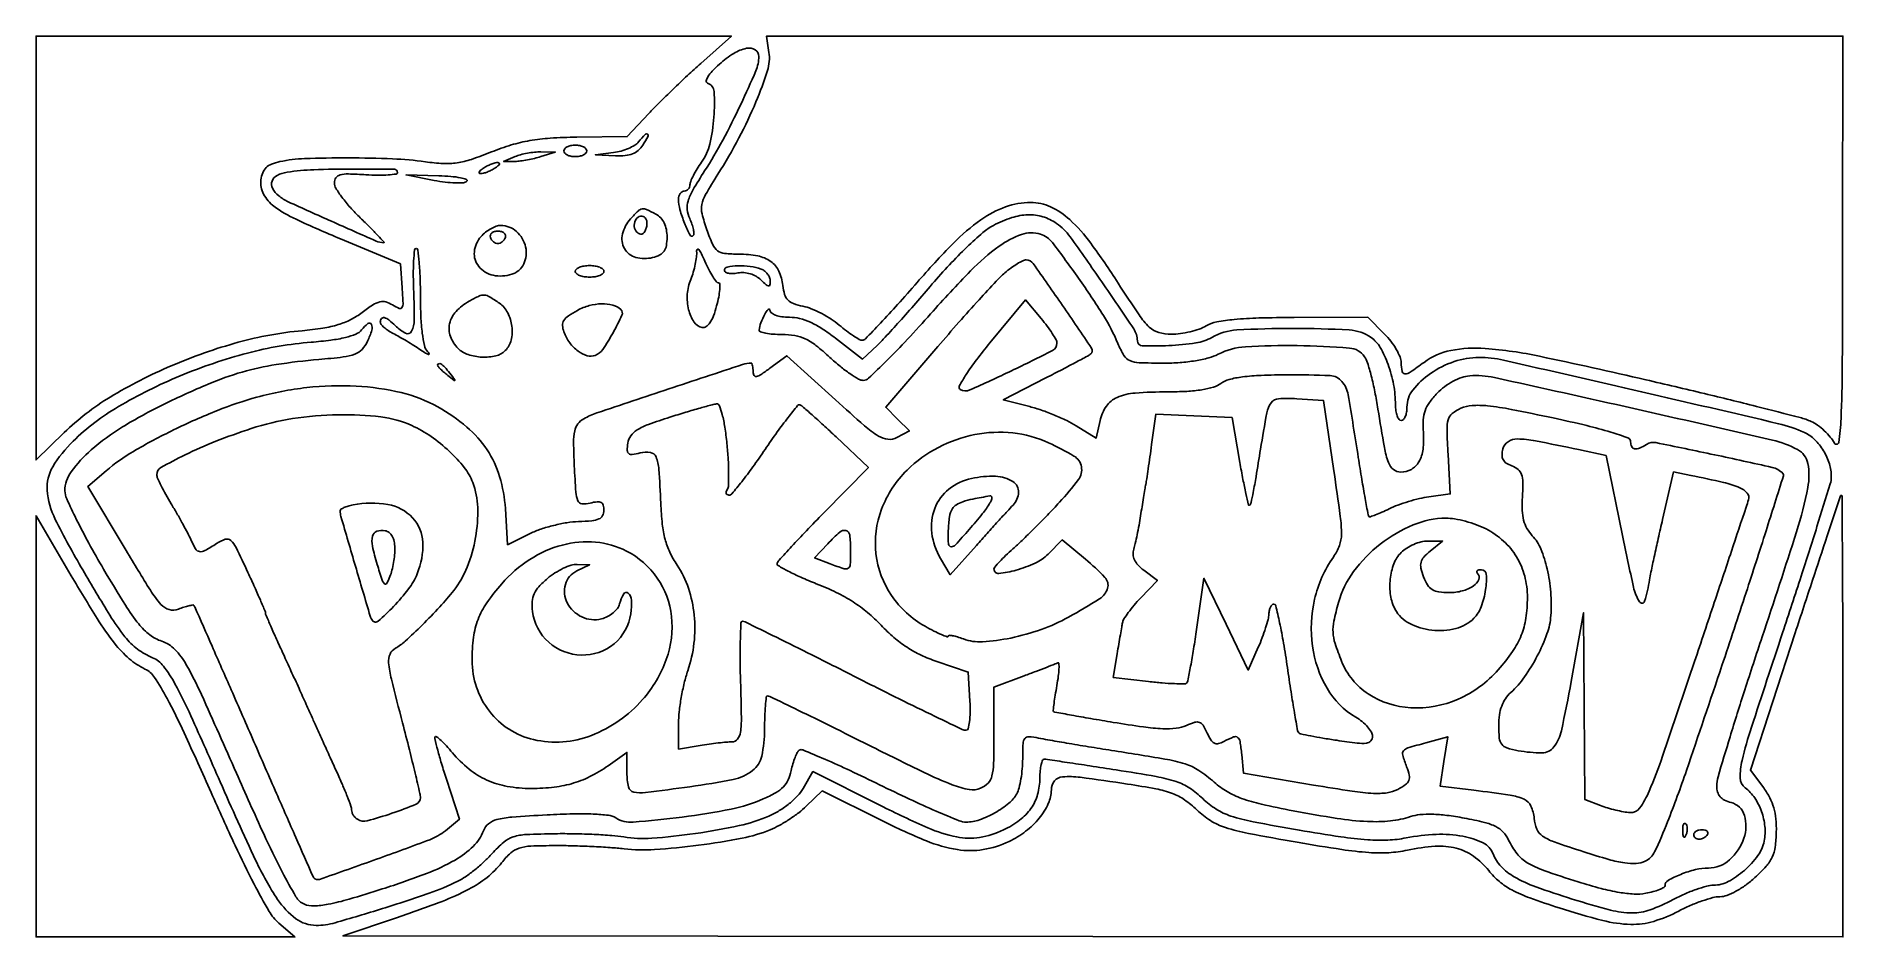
# Model space of a CAD drawing. Extents: x 0 to 315, y 0 to 157.
import ezdxf

# ---------------------------------------------------------------- set-up
doc = ezdxf.new("R2010")
doc.units = 0

msp = doc.modelspace()

# ---------------------------------------------------------------- linework, layer by layer
for points in [[(0, 120.064924), (0, 83.129848), (4.897504, 87.900166, -0.05735), (12.892513, 94.075333, -0.034631), (23.556244, 99.544043, -0.033948), (35.241842, 103.635077, -0.044449), (46.368339, 105.660322, 0.015399), (50.002828, 106.105962, 0.035572), (52.683712, 106.716491, 0.044652), (54.847881, 107.591633, 0.043765), (56.837842, 108.841994, -0.017829), (58.721823, 110.166653, -0.084556), (59.927673, 110.688533, -0.130874), (60.965249, 110.667229, -0.069473), (62.147576, 110.13991, 0.039593), (63.303668, 109.539355, 0.382246), (63.785148, 109.704413, 0.139982), (63.967417, 110.475335, 0.006902), (63.809735, 113.109205), (63.5, 117.309969), (53.064026, 121.668301, -0.008936), (45.311915, 125.06973, -0.051678), (41.468345, 127.345638, -0.113537), (39.659649, 129.463549, -0.150343), (39.202667, 131.943076, -0.061592), (39.508157, 133.195645, -0.110612), (40.087561, 134.075053, -0.098406), (41.039351, 134.68742, -0.041645), (42.5, 135.126938, -0.043404), (46.807904, 135.656398, -0.009238), (54.365587, 135.78536, -0.010161), (62.154007, 135.616054, -0.024782), (67.868447, 135.091081, 0.02367), (70.955276, 134.800582, 0.048675), (73.377107, 134.923647, 0.043507), (75.896106, 135.526761, 0.015527), (79.368447, 136.806131, -0.022391), (82.834327, 138.029369, -0.030728), (86.050261, 138.792805, -0.027062), (89.632877, 139.215823, -0.012784), (94.286054, 139.392046), (103.072107, 139.5), (106.808564, 143.5, -0.008849), (108.618063, 145.369677, -0.004182), (111.014781, 147.720312, -0.004143), (113.564837, 150.139365, -0.00584), (115.880664, 152.25), (121.216307, 157), (60.608154, 157), (0, 157)], [(119.116928, 152.104393, 0.021252), (117.892329, 150.913797, 0.050435), (117.117831, 149.907986, 0.096658), (116.844887, 149.188727, 0.370426), (117.072084, 148.809305, -0.306011), (118.205587, 147.333999, -0.03442), (118.171711, 142.885798, -0.038644), (117.441841, 138.173876, -0.097267), (116.016363, 135.02298, 0.016697), (115.244438, 133.858499, 0.01942), (114.592307, 132.701236, 0.018782), (114.120245, 131.690032, 0.100133), (114, 131.09563, -0.090094), (113.924012, 130.677338, -0.095386), (113.70625, 130.321841, -0.099739), (113.381512, 130.083984, -0.108766), (113, 130, 0.142091), (112.61866, 129.889397, 0.099719), (112.29375, 129.578498, 0.084528), (112.074871, 129.113566, 0.06794), (112, 128.5651, 0.068665), (112.249465, 126.757138, 0.02767), (113.057832, 124.393701, 0.022515), (114.009025, 122.319158, 0.508364), (114.565419, 122.232086, 0.216512), (114.69542, 122.57856, 0.034133), (114.594459, 123.317849, 0.032661), (114.342961, 124.229182, 0.023245), (113.948863, 125.212888, -0.079735), (113.516981, 126.783202, -0.103655), (113.661571, 128.264365, -0.056451), (114.504262, 130.168417, -0.009912), (116.552, 133.513835, 0.018633), (119.699786, 138.863732, 0.01314), (122.849435, 145.090524, 0.00955), (125.479075, 150.933189, 0.101298), (126, 153.478043, 0.262439), (125.355294, 154.62174, 0.187443), (123.876167, 154.881134, 0.090681), (121.628102, 153.98883, 0.042552)], [(127.761372, 154.172518, -0.113957), (127.502164, 150.987569, -0.022146), (125.498311, 145.539063, -0.022487), (122.531505, 139.264501, -0.019103), (118.858955, 132.921721, 0.009639), (116.717634, 129.379805, 0.082281), (116.065833, 127.649727, 0.1109), (116.106512, 126.008936, 0.023448), (116.937544, 123.25, 0.018962), (117.958697, 120.67377, 0.127049), (118.804765, 119.601541, 0.139074), (120.028878, 119.121628, 0.024319), (122.528036, 119, -0.046871), (125.819205, 118.690801, -0.108501), (128.089495, 117.721548, -0.12977), (129.499272, 116.023956, -0.082689), (130.187783, 113.535568, 0.044596), (130.493884, 111.978131, 0.122353), (131.053156, 111.016337, 0.114312), (132.02342, 110.390357, 0.036323), (133.691271, 109.923878, -0.046226), (135.13882, 109.487977, -0.023529), (136.866146, 108.691749, -0.023157), (138.584139, 107.695995, -0.031989), (140.017996, 106.638311, 0.012617), (141.282206, 105.62791, 0.016598), (142.487453, 104.775004, 0.014097), (143.521264, 104.134802, 0.132332), (144.021677, 104, 0.202459), (144.573414, 104.232957, 0.002706), (147.193452, 106.954765, 0.007207), (150.19873, 110.203284, 0.004611), (153.599997, 114.058774, -0.015538), (159.86985, 120.860425, -0.045311), (164.731125, 124.991949, -0.066565), (169.029018, 127.234587, -0.087221), (173.383437, 128, -0.108208), (176.876464, 127.235095, -0.078354), (180.202602, 125.019873, -0.049155), (183.876042, 120.903787, -0.014759), (188.629949, 113.968235, 0.005376), (192.28691, 108.412314, 0.053455), (194.080665, 106.281337, 0.121452), (195.715557, 105.339647, 0.072838), (197.947843, 105.035435, 0.033153), (199.490775, 105.153325, 0.023726), (201.190929, 105.480268, 0.024085), (202.78773, 105.94911, 0.046425), (204, 106.5, -0.083194), (205.831178, 107.175305, -0.023013), (208.876348, 107.608424, -0.017015), (213.182861, 107.872478, -0.006112), (219.326923, 107.964565), (232.153846, 108), (235.076923, 105.076923, -0.032002), (236.195556, 103.805138, -0.032112), (237.141346, 102.402404, -0.033872), (237.800893, 101.075571, -0.098717), (238, 100.076923, 0.045484), (238.138889, 98.553304, 0.366447), (238.642537, 98.140595, 0.146903), (239.584185, 98.439885, 0.009295), (241.97634, 100.140628, -0.110551), (246.651314, 102.208363, -0.068766), (252.662436, 102.562879, -0.032327), (262.136086, 101.198474, -0.005007), (280.659103, 97.101415, -0.002008), (290.874579, 94.691065, -0.002872), (299.915174, 92.464567, -0.001567), (307.53974, 90.514846, -0.043538), (309.477626, 89.82824, -0.049249), (310.597626, 89.1781, -0.031294), (311.764577, 88.220978, -0.031305), (312.802192, 87.126443, -0.049533), (313.528486, 86.058264, 0.717905), (314.280401, 86.189376, 0.027766), (314.685033, 90.332293, 0.009205), (314.896045, 99.335826, 0.000983), (314.959962, 120.25), (315, 157), (221.173193, 157), (127.346386, 157)], [(105.047973, 138.557804, -0.085703), (104.36684, 137.975796, -0.034458), (103.26984, 137.422409, -0.032831), (101.979033, 136.976412, -0.035622), (100.675529, 136.717841), (97.5, 136.320074), (101.009453, 136.160037, 0.033173), (102.717684, 136.195489, 0.07059), (104.002362, 136.493603, 0.086457), (104.984932, 137.084521, 0.074793), (105.767927, 138, 0.011286), (106.684282, 139.543807, 0.372051), (106.604925, 139.936783, 0.391118), (106.217783, 139.903219, 0.011486)], [(83.5, 136), (81.5, 135.140571), (83.5, 135.169965, 0.028396), (84.443924, 135.237546, 0.013539), (85.646875, 135.425913, 0.013373), (86.896657, 135.691179, 0.018514), (88, 136), (90.5, 136.80064), (88, 136.830035, 0.029063), (86.896882, 136.778867, 0.019488), (85.646875, 136.598337, 0.019656), (84.445813, 136.3276, 0.036226)], [(92, 137, 0.191087), (92.151477, 136.618118, 0.088204), (92.5875, 136.29375, 0.068025), (93.234582, 136.073693, 0.048028), (94, 136, 0.048028), (94.765418, 136.073693, 0.068025), (95.4125, 136.29375, 0.088204), (95.848523, 136.618118, 0.191087), (96, 137, 0.191087), (95.848523, 137.381882, 0.088204), (95.4125, 137.70625, 0.068025), (94.765418, 137.926307, 0.048028), (94, 138, 0.048028), (93.234582, 137.926307, 0.068025), (92.5875, 137.70625, 0.088204), (92.151477, 137.381882, 0.191087)], [(43.75, 133.283746, 0.079583), (42.003689, 132.725941, 0.192667), (41.124171, 131.727424, 0.212648), (41.2215, 130.475769, 0.095644), (42.289713, 129.174523, 0.066368), (43.958739, 128.127703, 0.001968), (51.509731, 124.722035, 0.001355), (59.282946, 121.278129, 0.103959), (60.606174, 121, 0.652601), (60.657257, 121.116134, 0.003722), (59.582083, 122.271521, 0.008012), (58.220082, 123.667943, 0.004453), (56.517559, 125.328583, -0.018771), (54.787874, 127.115158, -0.023417), (53.327033, 128.90381, -0.022623), (52.263582, 130.482546, -0.13775), (52, 131.421133, -0.150106), (52.273167, 132.310548, -0.18248), (52.981138, 132.809414, -0.069471), (54.432602, 132.975786, -0.009398), (57.501363, 132.84255, 0.012758), (59.610578, 132.765168, 0.021279), (61.386301, 132.820936, 0.016868), (62.758182, 132.969232, 0.373894), (63.001363, 133.25, 0.410004), (62.471768, 133.785323, 0.002706), (55.246382, 133.837087, 0.0095), (48.402133, 133.719032, 0.028532)], [(69.401439, 131.857206, 0.017399), (71.336029, 131.549954, 0.023836), (73.093825, 131.417789, 0.02191), (74.516254, 131.441161, 0.18543), (75.088394, 131.701439, 0.545043), (75.016893, 132.019841, 0.039907), (73.972622, 132.311179, 0.027669), (72.315249, 132.539626, 0.013567), (70.186955, 132.655767), (64.5, 132.811534)], [(78, 134, 0.027796), (77.485814, 133.625641, 0.102785), (77.234375, 133.315379, 0.335455), (77.267727, 133.122372, 0.190341), (77.5, 133.030626, 0.067616), (77.987337, 133.096832, 0.024967), (78.646875, 133.315379, 0.024204), (79.352293, 133.628962, 0.026766), (80, 134, 0.027796), (80.514186, 134.374359, 0.102785), (80.765625, 134.684621, 0.335455), (80.732273, 134.877628, 0.190341), (80.5, 134.969374, 0.067616), (80.012663, 134.903168, 0.024967), (79.353125, 134.684621, 0.024204), (78.647707, 134.371038, 0.026766)], [(103.654988, 125.171259, 0.122838), (102.234303, 122.514867, 0.192868), (102.576686, 119.982689, 0.199079), (104.552718, 118.441715, 0.129519), (107.487014, 118.407385, 0.054195), (108.731487, 118.86757, 0.124595), (109.483201, 119.514196, 0.113214), (109.8786, 120.484296, 0.040412), (110, 121.983868, 0.047624), (109.873948, 123.304274, 0.065577), (109.49799, 124.433768, 0.073401), (108.886403, 125.329979, 0.083703), (108.065741, 125.964816, 0.016276), (106.421538, 126.777076, 0.152237), (105.647052, 126.87372, 0.149804), (104.948982, 126.514363, 0.015608)], [(166.905746, 124.011817, 0.056597), (165.076299, 122.762075, 0.012855), (162.292789, 120.230198, 0.01315), (159.216778, 117.125132, 0.012441), (156.249312, 113.806013, -0.003329), (153.357075, 110.449914, -0.003648), (150.506717, 107.234259, -0.003411), (148.030737, 104.519175, -0.018238), (146.617155, 103.097847), (144.047179, 100.695694), (139.35948, 104.347847, 0.021084), (137.044674, 105.999361, 0.037615), (134.995657, 107.124991, 0.045559), (133.119731, 107.780344, 0.061337), (131.33589, 108, -0.031777), (129.990636, 108.085584, -0.056223), (128.911615, 108.348945, -0.077928), (128.191897, 108.748944, -0.216234), (127.929715, 109.25, 0.652699), (127.630306, 109.362044, 0.071118), (127.030914, 108.540556, 0.034348), (126.36216, 107.04173, 0.064481), (126.070285, 105.75, 0.352854), (126.264144, 105.457305, 0.029967), (127.20221, 105.220313, 0.029333), (128.485282, 105.054009, 0.017563), (130.022343, 105, -0.042038), (132.283563, 104.809549, -0.069646), (134.105604, 104.231677, -0.056027), (135.954634, 103.077249, -0.018664), (138.384174, 101, 0.015707), (140.154308, 99.468331, 0.019975), (141.884352, 98.175, 0.018346), (143.387329, 97.221549, 0.132931), (144.205926, 97, 0.191753), (145.121233, 97.364426, 0.005246), (148.269891, 100.407244, 0.010127), (151.915757, 104.154038, 0.006687), (155.959223, 108.59913, -0.012078), (162.927154, 116.09518, -0.042634), (167.899124, 120.39058, -0.072992), (171.789044, 122.42353, -0.162197), (175.092491, 122.470645, -0.153621), (177.172374, 121.010181, -0.009265), (181.756702, 114.79107, -0.014716), (186.077018, 108.30013, -0.040535), (188.597865, 103.420018, 0.03587), (189.651839, 101.332155, 0.157799), (190.67714, 100.435466, 0.093379), (192.314783, 100.070379, 0.008283), (196.56308, 100, 0.018419), (199.439898, 100.106013, 0.021961), (202.135603, 100.424452, 0.024032), (204.445921, 100.915799, 0.054966), (206.105705, 101.554662, -0.104507), (210.827882, 102.856437, -0.019433), (219.875586, 103.054352, -0.014596), (228.972938, 102.633938, -0.225689), (231.619362, 101.121124, -0.078427), (232.125226, 100.076611, -0.011142), (232.768201, 97.77308, -0.012456), (233.405096, 94.990395, -0.010325), (233.94753, 92, 0.00399), (235.074424, 85.30562, 0.04348), (235.780957, 82.667301, 0.137204), (236.647615, 81.456594, 0.170839), (237.944943, 81, 0.131169), (239.764588, 81.485717, 0.134164), (241.081708, 82.810852, 0.099083), (241.798316, 84.987065, 0.048203), (241.869578, 87.924529, -0.031529), (241.849931, 90.097958, -0.071079), (242.169879, 91.710077, -0.072601), (242.923132, 93.14715, -0.034075), (244.271419, 94.761413, -0.041066), (245.554006, 95.897104, -0.037609), (247.041842, 96.84544, -0.039398), (248.56126, 97.512202, -0.06477), (249.933534, 97.798112, -0.073318), (254.242008, 97.494621, -0.001133), (278.561688, 92.082678, -0.001234), (302.716965, 86.587152, -0.066404), (307.118915, 84.936359, -0.226976), (308.895184, 82.515506, -0.093764), (308.893691, 78.348346, -0.03076), (306.929908, 70.62015, -0.002999), (300.931085, 52.293658, 0.002657), (297.892064, 43.030884, 0.003912), (295.329756, 34.860262, 0.001859), (293.232369, 27.891461, 0.072282), (293, 26.292485, 0.071819), (293.152058, 25.239324, 0.107356), (293.59682, 24.426496, 0.098999), (294.369842, 23.827944, 0.053956), (295.5, 23.410644, -0.26478), (297.840257, 21.170324, -0.157027), (297.752912, 17.19668, -0.127019), (295.242611, 13.41626, -0.185055), (291.547053, 12, 0.060814), (289.314313, 11.72743, 0.035269), (286.740003, 10.892961, 0.030159), (284.523476, 9.837867, 0.273053), (284, 8.950776, -0.273578), (283.811129, 8.631424, -0.02985), (283.007825, 8.250356, -0.029908), (281.916626, 7.884549, -0.019556), (280.622384, 7.588937, -0.060042), (278.615106, 7.457262, -0.028474), (276.03498, 7.7458, -0.022587), (272.834753, 8.439511, -0.011436), (268.872384, 9.58536, -0.007689), (262.837543, 11.583582, -0.051412), (259.97746, 12.922598, -0.091938), (258.217025, 14.478991, -0.054187), (256.732501, 16.872245, 0.075823), (255.77761, 18.273119, 0.09076), (254.498886, 19.225419, 0.055775), (252.497798, 19.950567, 0.012911), (248.989342, 20.699841, 0.014518), (245.950533, 21.176364, 0.024821), (243.391041, 21.373525, 0.029972), (241.27287, 21.304282, 0.056516), (239.600777, 20.955718, -0.054354), (236.120004, 20.214445, -0.037703), (232.095209, 20.110356, -0.026006), (226.815545, 20.648164, -0.008695), (219.166077, 21.968354, -0.008607), (213.618212, 23.124796, -0.031196), (210.160388, 24.138194, -0.04671), (207.649098, 25.32296, -0.046625), (205.399718, 26.953905, 0.033761), (202.696325, 29.022019, 0.071356), (200.317176, 30.15101, 0.033448), (196.776369, 30.994002, 0.002816), (187.5, 32.502685, -0.001327), (183.469763, 33.145842, -0.00153), (179.629687, 33.781172, -0.001369), (176.37873, 34.338418, -0.008921), (174.75, 34.652232, 0.033383), (173.080105, 34.890015, 0.253573), (172.379658, 34.575554, 0.15318), (172.058268, 33.690012, 0.011038), (172, 31.050836, -0.021715), (171.924293, 29.308484, -0.020054), (171.697542, 27.531925, -0.020509), (171.36713, 25.966868, -0.060655), (170.970356, 24.944609, -0.100233), (169.591217, 23.27767, -0.041918), (167.167375, 21.633572, -0.041911), (164.461737, 20.397767, -0.086384), (162.176609, 20, -0.097202), (160.908689, 20.24884, -0.004741), (156.940369, 21.912939, -0.007552), (152.248873, 24.017368, -0.005365), (147.051088, 26.512132, 0.005035), (141.932763, 28.972926, 0.00797), (137.493079, 30.967, 0.002957), (133.675059, 32.582538, 0.241526), (133.053301, 32.532942, 0.136607), (132.707914, 32.158975, 0.024364), (132.311464, 31.284025, 0.024738), (131.937644, 30.182796, 0.0201), (131.644251, 28.971254, -0.058583), (131.121039, 27.362448, -0.087258), (130.280473, 26.148277, -0.069505), (128.92773, 25.114788, -0.025324), (126.765089, 24.03529, -0.053846), (121.195472, 22.283394, -0.017312), (112.634925, 20.879607, -0.012078), (104.092017, 19.989998, -0.160829), (101.061722, 20.729381, 0.11019), (99.764839, 21.186318, 0.018678), (97.133344, 21.40234, 0.016849), (93.603324, 21.440677, 0.008053), (89.069596, 21.264039, 0.004721), (82.938696, 20.868116, 0.043075), (80.300036, 20.442219, 0.112426), (78.876748, 19.719177, 0.129093), (77.99293, 18.481405, -0.110607), (76.207736, 15.778134, -0.061421), (73.033458, 13.394204, -0.039841), (68.044486, 11.034372, -0.012994), (60.349878, 8.34538, -0.006064), (54.558962, 6.566193, -0.023312), (50.900032, 5.673347, -0.037481), (48.411285, 5.37881, -0.116162), (46.760856, 5.693506, -0.155156), (45.292391, 7.001214, -0.01426), (42.89385, 11.320977, -0.012482), (39.669926, 17.937768, -0.003408), (34.91564, 28.538253, 0.001991), (28.827274, 42.217021, 0.023124), (26.179049, 47.443489, 0.06499), (24.181424, 50.09854, 0.118647), (21.89651, 51.530368, -0.085047), (19.816908, 52.648368, -0.057285), (17.891452, 54.543289, -0.030609), (15.554468, 57.832446, -0.005897), (11.766147, 64.084743, -0.007879), (9.185738, 68.620911, -0.010641), (7.005619, 72.806859, -0.00789), (5.324907, 76.348358, -0.105423), (5.016147, 77.747119, -0.162153), (6.097983, 81.07482, -0.054361), (9.606794, 84.883465, -0.042519), (15.071098, 88.890626, -0.023668), (22.320745, 92.855227, -0.012997), (29.973958, 96.338466, -0.029998), (35.926764, 98.451859, -0.032119), (41.837145, 99.75462, -0.017103), (49.277019, 100.640641, 0.008784), (53.525988, 101.075103, 0.059328), (55.578307, 101.572948, 0.115649), (56.818248, 102.397374, 0.078363), (57.776366, 103.805868, 0.031554), (58.542498, 105.736058, 0.201383), (58.45735, 106.763442, 0.469626), (57.84594, 106.895389, 0.05831), (56.739668, 105.796499, -0.129349), (55.7643, 105.068369, -0.036105), (53.935791, 104.478974, -0.027962), (51.371006, 104.002369, -0.012465), (47.951877, 103.649319, 0.045367), (36.86481, 101.761713, 0.033663), (25.088853, 97.772748, 0.03432), (14.345993, 92.416444, 0.060074), (6.450762, 86.400254, 0.064526), (2.904648, 81.931436, 0.155389), (1.938148, 77.869461, 0.097446), (3.34252, 72.775172, 0.016876), (8.131565, 63.946468, 0.004584), (12.865028, 56.048726, 0.030808), (15.484619, 52.306254, 0.061981), (17.684513, 50.152954, 0.065718), (20.304161, 48.654279, -0.133562), (22.188156, 47.210282, -0.038154), (24.208955, 44.092148, -0.01875), (26.987588, 38.501509, -0.002786), (32.098889, 27, 0.006108), (38.312506, 13.264692, 0.038035), (42.102059, 6.538631, 0.085032), (45.299017, 3.166717, 0.161988), (48.805764, 2.000007, 0.069622), (52.108379, 2.462126, 0.005883), (60.361532, 4.923251, 0.008084), (68.532015, 7.610417, 0.03054), (73.5, 9.681472, 0.037773), (74.863122, 10.482979, 0.017771), (76.5, 11.708312, 0.017495), (78.131986, 13.119919, 0.023533), (79.5, 14.514909, -0.032284), (81.52669, 16.510529, -0.102349), (83.180102, 17.433516, -0.065197), (85.44717, 17.834221, -0.007964), (90.5, 17.979814, -0.00793), (93.852138, 17.96982, -0.007221), (97.308658, 17.854732, -0.007245), (100.395492, 17.662436, -0.023109), (102.444368, 17.409324, 0.06111), (107.319679, 17.179743, 0.017017), (114.93411, 18.013342, 0.017562), (122.578053, 19.390027, 0.048789), (127.769083, 21.057504, 0.035677), (129.574635, 21.996658, 0.031641), (131.306054, 23.217687, 0.033031), (132.76429, 24.558626, 0.060126), (133.730855, 25.853761), (135.423543, 28.803101), (147.196395, 22.90155, 0.012108), (155.446934, 19.012724, 0.054949), (160.506811, 17.411657, 0.089729), (164.497421, 17.341058, 0.070561), (168.633477, 18.630363, 0.050368), (171.473286, 20.347008, 0.079052), (173.45195, 22.393078, 0.085014), (174.605432, 24.835265, 0.068014), (175, 27.722506, -0.021591), (175.05417, 28.976375, -0.035224), (175.220313, 30.027469, -0.039965), (175.45906, 30.780364, -0.31706), (175.75, 30.966751, -0.025395), (176.312212, 30.913133, -0.000343), (179.749133, 30.405827, -0.000974), (183.730151, 29.807498, -0.00064), (188.310877, 29.103913, -0.005696), (195.273394, 27.944008, -0.035924), (198.758769, 27.060408, -0.064839), (201.120397, 25.920775, -0.047706), (203.392331, 24.104357, 0.052177), (205.737409, 22.263501, 0.061449), (208.29175, 21.065589, 0.031726), (212.19353, 20.059556, 0.004625), (220.25357, 18.595683, 0.005442), (227.473537, 17.434014, 0.019124), (232.150958, 16.915512, 0.029043), (235.669786, 16.865939, 0.037824), (238.867564, 17.250212, -0.039002), (244.089587, 17.865277, -0.055068), (248.758567, 17.534416, -0.068674), (252.28016, 16.375587, -0.19036), (254.006317, 14.483385, 0.100137), (255.404363, 12.26792, 0.072268), (257.711705, 10.462449, 0.043144), (261.472651, 8.721858, 0.011189), (267.801622, 6.590439, 0.01154), (274.511935, 4.665311, 0.062875), (278.25182, 4.173618, 0.088477), (281.393327, 4.717269, 0.035224), (285.403975, 6.5, -0.018658), (287.378025, 7.456928, -0.018572), (289.420953, 8.265625, -0.018781), (291.254994, 8.837442, -0.066265), (292.476189, 9, 0.123646), (295.010276, 9.63639, 0.056495), (297.835409, 11.589797, 0.056158), (300.185458, 14.159541, 0.110368), (301.28077, 16.688422, 0.071144), (301.400711, 19.247493, 0.06196), (300.817533, 21.86799, 0.063023), (299.625656, 24.222421, 0.079641), (297.958206, 26, -0.22638), (297.096126, 27.709241, -0.064944), (297.423884, 30.73711, -0.019546), (299.071203, 36.539614, -0.001298), (304.495011, 53, 0.001818), (307.744445, 62.896076, 0.002774), (310.485386, 71.509616, 0.000987), (312.791508, 78.949926, 0.072638), (312.985453, 80.202947, 0.078907), (312.646518, 82.461642, 0.060055), (311.610086, 84.743162, 0.060939), (310.083564, 86.677533, 0.088593), (308.298831, 87.909705, 0.049267), (303.788529, 89.449924, 0.00096), (279.903167, 95.009774, 0.00086), (255.820157, 100.523337, 0.055894), (251.56946, 101, 0.082631), (247.249048, 100.28109, 0.068678), (243.084059, 98.181549, 0.075584), (240.029778, 95.307888, 0.167793), (239, 92.325686, -0.041081), (238.926716, 91.43524, -0.060536), (238.70625, 90.68317, -0.079592), (238.382527, 90.172438, -0.214976), (238, 90, -0.241185), (237.616011, 90.196665, -0.0685), (237.292112, 90.807812, -0.052624), (237.069484, 91.696696, -0.034571), (236.994423, 92.75, 0.045019), (236.669467, 96.271959, 0.041604), (235.717769, 99.776829, 0.044243), (234.342827, 102.722328, 0.109085), (232.73863, 104.470517, 0.139919), (228.952271, 105.780059, 0.013472), (219.117621, 106.055551, 0.014594), (209.315285, 105.779806, 0.116018), (205, 104.5, -0.093414), (202.195411, 103.529866, -0.024978), (197.475092, 103.071546, -0.017984), (192.84783, 103.021193, -0.406886), (192, 103.89056, 0.148219), (191.371725, 105.963415, 0.003748), (185.801865, 114.173629, 0.005549), (180.254856, 122.031607, 0.083696), (177.880547, 124.371115, 0.078775), (175.509369, 125.527618, 0.082508), (172.935045, 125.869199, 0.071392), (170.088701, 125.36515, 0.042131)], [(77.564855, 122.071664, 0.162354), (76.400742, 119.419901, 0.196715), (77.188951, 116.841761, 0.171654), (79.698271, 115.318336, 0.128949), (82.948848, 115.483765, 0.208615), (85.016948, 117.292742, 0.167996), (85.338091, 120.25697, 0.155452), (83.746637, 122.952087, 0.184284), (81, 124, 0.087932), (80.227464, 123.86308, 0.040195), (79.293791, 123.433551, 0.038172), (78.357416, 122.809541, 0.042801)], [(81.808333, 121.925, -0.073624), (81.600259, 121.514089, -0.066918), (81.276198, 121.165781, -0.070382), (80.889952, 120.930417, -0.102038), (80.5, 120.85, -0.102038), (80.110048, 120.930417, -0.070382), (79.723802, 121.165781, -0.066918), (79.399741, 121.514089, -0.073624), (79.191667, 121.925, -0.159683), (79.189601, 122.333474, -0.143818), (79.428177, 122.684219, -0.107546), (79.888977, 122.920344, -0.064908), (80.5, 123, -0.064908), (81.111023, 122.920344, -0.107546), (81.571823, 122.684219, -0.143818), (81.810399, 122.333474, -0.159683)], [(106.323543, 123.400758, -0.057172), (106.008079, 122.795734, -0.160337), (105.634705, 122.507162, -0.194905), (105.213824, 122.526102, -0.089096), (104.75435, 122.84565, -0.166888), (104.289608, 123.796379, -0.144201), (104.470109, 124.897456, -0.184695), (105.165772, 125.554174, -0.240722), (106.025424, 125.484287, -0.140905), (106.320303, 125.159556, -0.078956), (106.478978, 124.646061, -0.068155), (106.482694, 124.028639, -0.05915)], [(65.829004, 112.502328, -0.011585), (65.932068, 107.513687, -0.121971), (65.440467, 105.549584, -0.409068), (64.403688, 105.221813, -0.078913), (62.642857, 106.5, 0.025889), (61.506717, 107.524207, 0.109676), (60.692404, 107.931099, 0.295406), (60.209678, 107.765987, 0.168251), (60, 107.160515, 0.175524), (60.144126, 106.762605, 0.038253), (60.660938, 106.231209, 0.03546), (61.388585, 105.675805, 0.027566), (62.25, 105.175773, -0.011499), (63.290633, 104.615593, -0.005855), (64.573437, 103.866509, -0.005814), (65.878913, 103.06276, -0.008666), (67, 102.32694, 0.011166), (67.914025, 101.733541, 0.07676), (68.405985, 101.525385, 0.635044), (68.499065, 101.639023, 0.072053), (68.25, 102.011682, -0.12875), (67.711988, 103.052899, -0.023136), (67.329467, 105.221739, -0.020989), (67.079722, 108.10709, -0.011093), (67, 111.7, 0.008475), (66.94605, 114.882558, 0.014049), (66.779687, 117.562559, 0.007672), (66.54968, 119.735989, 0.378378), (66.25, 120.002328, 0.387903), (65.962676, 119.74157, 0.009422), (65.816957, 117.800163, 0.015615), (65.756782, 115.378795, 0.009362)], [(115.15288, 119.5, -0.050692), (115.131928, 118.530022, -0.021032), (114.916383, 117.235191, -0.020551), (114.567009, 115.856055, -0.024945), (114.123469, 114.598522, 0.081085), (113.528679, 112.025197, 0.074879), (113.756758, 109.321093, 0.087618), (114.684605, 107.177004, 0.201627), (116.11776, 106.218101, 0.202446), (116.812047, 106.364441, 0.09286), (117.473988, 107.035739, 0.05876), (118.09079, 108.232735, 0.024401), (118.645963, 109.968101, 0.016459), (119.004626, 111.5144, 0.028832), (119.184491, 112.81563, 0.030625), (119.202232, 113.775596, 0.401747), (118.968023, 114, -0.236017), (118.591409, 114.188262, -0.020284), (117.96238, 115.101562, -0.02337), (117.275298, 116.313247, -0.015872), (116.603525, 117.75, 0.013714), (115.989854, 119.077384, 0.057981), (115.513115, 119.810937, 0.441581), (115.271701, 119.822291, 0.219903)], [(168.898637, 115.745033, 0.026643), (167.399274, 114.304818, 0.003471), (164.393341, 111.047615, 0.004034), (160.882711, 107.127049, 0.003363), (157.214437, 102.906422), (148.1316, 92.312844), (150.187635, 90.25681), (152.243669, 88.200775), (150.061052, 87.032674, -0.150345), (148.517534, 86.731114, -0.111549), (146.862472, 87.293751, -0.042021), (144.440254, 89.074207, -0.004822), (139.382109, 93.578123), (130.885784, 101.291673), (127.942892, 99.115899, -0.011579), (126.385755, 98.019499, -0.093847), (125.586418, 97.678547, -0.320885), (125.171411, 97.856449, -0.13705), (125, 98.470063, 0.019319), (124.977333, 99.056493, 0.031277), (124.907805, 99.550581, 0.032724), (124.80839, 99.912947, 0.319669), (124.686144, 100, 0.079701), (123.161221, 99.755369, 0.000525), (110.284284, 95.499757, 0.000853), (97.775726, 91.3276, 0.046536), (95.5, 90.320448, 0.102679), (94.450307, 89.410333, 0.113382), (93.895541, 88.188, 0.053723), (93.707573, 86.17084, 0.008076), (93.831999, 82.102843, 0.00489), (94.092623, 77.495551, 0.083782), (94.441518, 76.028345, 0.276906), (95.16746, 75.499173, 0.084077), (96.581999, 75.609936, -0.031141), (97.814125, 75.838786, -0.151144), (98.505531, 75.713946, -0.21014), (98.876797, 75.25285, -0.06683), (98.993896, 74.358408, -0.123203), (98.757288, 73.425768, -0.166172), (98.12367, 72.838047, -0.082352), (96.882733, 72.515668, -0.015622), (94.542125, 72.378365, 0.033328), (92.553371, 72.190901, 0.020401), (90.244107, 71.719395, 0.020415), (87.985529, 71.062509, 0.03391), (86.153423, 70.305871), (82.210386, 68.355011), (81.80911, 74.656932, 0.056604), (80.814774, 80.226253, 0.074339), (78.626308, 84.897016, 0.071193), (75.081499, 88.868272, 0.047), (70.044215, 92.359001, 0.069564), (63.665435, 94.856337, 0.045122), (55.81389, 95.995459, 0.041827), (47.190627, 95.739189, 0.03863), (38.490888, 94.061217, 0.028096), (31.618776, 91.753825, 0.018403), (23.977727, 88.369795, 0.018391), (16.963574, 84.624079, 0.045407), (12.213744, 81.247288), (9.009532, 78.5), (15.689649, 67.345043, 0.003553), (19.912182, 60.4063, 0.043892), (21.761179, 57.930735, 0.144801), (23.194759, 57.043986, 0.158731), (24.823571, 57.123021, -0.012051), (25.779896, 57.46047, -0.018717), (26.62107, 57.700251, -0.013488), (27.307383, 57.848892, -0.279065), (27.496946, 57.777978, -0.063425), (27.643545, 57.534441, -0.000046), (30.664887, 50.678531, -0.000538), (34.024896, 43.029959, -0.000329), (37.973095, 34, 0.000269), (41.917647, 24.975452, 0.000443), (45.265895, 17.34478, 0.000028), (48.286333, 10.478751, 0.071367), (48.396792, 10.301378, 0.311349), (49.417532, 10.02146, 0.001757), (59.347335, 13.528798, 0.004391), (68.638899, 16.939769, 0.080878), (71.351195, 18.5), (73.807182, 20.5), (71.524266, 27.5, -0.005565), (70.673594, 30.210347, -0.008799), (70.011311, 32.554073, -0.003512), (69.49914, 34.553429, -0.249195), (69.579577, 34.875568, -0.402161), (69.823513, 34.89339, -0.014217), (70.599887, 34.212127, -0.019274), (71.533634, 33.274977, -0.011383), (72.578017, 32.089651, 0.047493), (75.472503, 29.246927, 0.06414), (78.590794, 27.320645, 0.062909), (82.143422, 26.223238, 0.04354), (86.338468, 25.85767, 0.029837), (90.333999, 26.096717, 0.044662), (93.752337, 26.820585, 0.04599), (96.914016, 28.11968, 0.034265), (100.130606, 30.093), (103, 32.136188), (103, 28.568094, 0.056554), (103.27457, 26.148371, 0.290219), (104.191458, 25.24151, 0.085006), (106.241488, 25.148424, 0.003103), (114, 26.166185, 0.016013), (121.548558, 27.451569, 0.113618), (124.907432, 28.979647, 0.178126), (126.508395, 31.504936, 0.053168), (127, 36.11501, -0.008145), (127.036762, 38.371455, -0.013514), (127.150138, 40.271284, -0.00712), (127.306672, 41.817839, -0.380887), (127.511108, 42, -0.113321), (127.896581, 41.911499, -0.00029), (132.910164, 39.477661, -0.001797), (138.561238, 36.705152, -0.001116), (145.173145, 33.413314, 0.003044), (154.850912, 28.641558, 0.020921), (159.715523, 26.526326, 0.04371), (162.709117, 25.662401, 0.15654), (164.662037, 25.891875, 0.094044), (165.961006, 26.809573, 0.131556), (166.647329, 28.046447, 0.055305), (166.939596, 30.206654, 0.005996), (167, 35.243842), (167, 43.530562), (172.25, 45.497589, 0.001166), (174.306559, 46.273599, 0.001631), (176.140889, 46.977503, 0.000973), (177.683307, 47.578625, 0.021608), (178.123238, 47.773387, -0.53657), (178.323146, 47.657606, -0.025468), (178.332377, 46.730952, -0.023053), (178.217611, 45.416071, -0.012027), (177.960016, 43.791079, 0.005112), (177.673317, 42.131268, 0.008037), (177.464611, 40.699461, 0.003107), (177.314257, 39.477814, 0.22711), (177.37792, 39.292192, 0.154024), (177.572383, 39.188939, 0.000426), (180.52453, 38.646818, 0.002497), (183.869851, 38.052692, 0.001549), (187.802804, 37.38699, 0.00663), (193.044583, 36.587722, 0.023691), (196.421019, 36.2807, 0.037476), (198.78386, 36.35541, 0.080423), (200.537504, 36.835134, -0.029391), (201.995934, 37.398727, -0.165191), (202.819789, 37.384366, -0.169769), (203.451881, 36.871979, -0.031449), (204.167778, 35.531113, 0.032607), (204.81667, 34.322487, 0.135661), (205.420045, 33.767988, 0.177726), (206.124508, 33.681789, 0.065437), (207.076194, 34.040778, -0.023661), (208.764908, 34.844231, -0.262478), (209.47998, 34.760469, -0.199729), (209.898846, 34.07195, -0.013869), (210.186642, 31.772985), (210.5, 28.54597), (222.698271, 26.467936, 0.004536), (229.460221, 25.379029, 0.024804), (233.142873, 25.005833, 0.047526), (235.548153, 25.110735, 0.086228), (237.417506, 25.710769, 0.032715), (238.769815, 26.536221, 0.148235), (239.332002, 27.256077, 0.150237), (239.395891, 28.161306, 0.033898), (238.941257, 29.654506, -0.018147), (238.252649, 31.684534, -0.246961), (238.398073, 32.426707, -0.151739), (239.137445, 32.923785, -0.006027), (242.30131, 33.828968), (246.102619, 34.86712), (245.456815, 30.56059), (244.811011, 26.254059), (250.655505, 25.552909, -0.006573), (256.981285, 24.709531, -0.072384), (259.425761, 23.979528, -0.177631), (260.616762, 22.786345, -0.084199), (261.193672, 20.659569, 0.074497), (261.668627, 18.764777, 0.146563), (262.642887, 17.573152, 0.064367), (264.657196, 16.560545, 0.006259), (269.839311, 14.815972, 0.008321), (274.200808, 13.487917, 0.032055), (276.967176, 12.884253, 0.053189), (278.936714, 12.796586, 0.091689), (280.523912, 13.192849, 0.176679), (282.181045, 14.823279, 0.017382), (284.443956, 20.043903, 0.011214), (287.733886, 29.005907, 0.001651), (293.923316, 47.308669, 0.001459), (298.130856, 60.010531, 0.002404), (301.604322, 70.774241, 0.00026), (304.647562, 80.379612, 0.27991), (304.548621, 80.784712, 0.141576), (302.663727, 81.824531, 0.003283), (292.632665, 84.028384, 0.002615), (282.418328, 86.146505, 0.193534), (280.780589, 85.843235, -0.037298), (279.548057, 85.184419, -0.144079), (278.697011, 85.07304, -0.246513), (278.189062, 85.450791, -0.112462), (278, 86.280719, 0.314379), (277.520499, 86.967963, 0.013297), (274.553189, 87.970503, 0.016035), (270.374501, 89.114228, 0.006168), (264.505384, 90.443687, 0.004374), (257.183682, 91.940651, 0.022107), (253.059478, 92.558578, 0.040649), (250.363052, 92.621317, 0.092648), (248.394189, 92.133743, 0.062444), (246.89387, 91.209235, 0.157307), (246.196862, 90.149452, 0.074538), (245.983443, 88.392862, 0.007137), (246.165744, 84.072525), (246.553879, 77.203501), (242.837023, 76.704966, 0.024947), (241.179736, 76.397879, 0.015393), (239.265409, 75.880657, 0.015427), (237.400288, 75.251132, 0.026599), (235.897753, 74.598879, -0.010587), (234.640721, 74.004686, -0.01655), (233.532728, 73.552741, -0.010813), (232.615661, 73.235985, -0.281162), (232.371697, 73.29497, -0.151952), (232.223835, 73.57637, -0.000941), (231.703171, 76.432434, -0.003728), (231.136716, 79.713011, -0.002354), (230.522257, 83.549306, 0.003845), (228.734879, 94.49931, 0.134914), (227.645269, 96.827651, 0.208708), (225.596134, 97.82604, 0.011284), (218.230948, 97.968197, 0.008405), (213.587492, 97.874949, 0.022734), (210.303279, 97.60388, 0.031395), (207.98064, 97.155789, 0.098872), (206.55887, 96.468197, -0.090311), (205.270407, 95.817867, -0.032755), (203.26482, 95.365576, -0.026029), (200.612433, 95.088001, -0.013057), (197.243129, 95, 0.018144), (191.615728, 94.79573, 0.083012), (188.448342, 94.026623, 0.142212), (186.589787, 92.503958, 0.09672), (185.495551, 89.979742), (184.828537, 86.942851), (181.353512, 89.090535, 0.02687), (179.690295, 89.998824, 0.014133), (177.537194, 90.954806, 0.014021), (175.270446, 91.812034, 0.020937), (173.241614, 92.421095), (168.604742, 93.603972), (176.052371, 97.429879, 0.001449), (178.935042, 98.921304, 0.00221), (181.427457, 100.234033, 0.000777), (183.570482, 101.379149, 0.0583), (183.892163, 101.603389, 0.375559), (184.018036, 102.588881, 0.002691), (178.955675, 110.038536, 0.003181), (173.85213, 117.362306, 0.244782), (172.623925, 117.995033, 0.112745), (172.029715, 117.856553, 0.022463), (171.066003, 117.332046, 0.022719), (169.977008, 116.604839, 0.019453)], [(94, 116, 0.226478), (94.182831, 115.617064, 0.074992), (94.734375, 115.29375, 0.057076), (95.542644, 115.073116, 0.038131), (96.5, 115, 0.038131), (97.457356, 115.073116, 0.057076), (98.265625, 115.29375, 0.074992), (98.817169, 115.617064, 0.226478), (99, 116, 0.226478), (98.817169, 116.382936, 0.074992), (98.265625, 116.70625, 0.057076), (97.457356, 116.926884, 0.038131), (96.5, 117, 0.038131), (95.542644, 116.926884, 0.057076), (94.734375, 116.70625, 0.074992), (94.182831, 116.382936, 0.226478)], [(120, 116.138672, 0.273434), (120.174877, 115.842802, 0.082278), (120.688011, 115.661881, 0.057078), (121.444582, 115.615861, 0.033913), (122.342166, 115.725077, -0.066026), (123.391326, 115.784967, -0.054788), (124.491614, 115.57985, -0.055016), (125.516328, 115.14214, -0.068051), (126.342166, 114.514977, 0.012509), (127.254678, 113.647014, 0.156058), (127.68397, 113.452337, 0.388278), (127.928555, 113.628649, 0.051416), (128, 114.321583, 0.096576), (127.882004, 114.926782, 0.066863), (127.53535, 115.534146, 0.064309), (127.022911, 116.051522, 0.07397), (126.418213, 116.393011, 0.059079), (124.518893, 116.874726, 0.042519), (122.331631, 116.974051, 0.042236), (120.491172, 116.744605, 0.354397)], [(75.5, 110.805055, 0.076609), (73.225442, 109.007581, 0.13049), (72.093152, 106.882688, 0.147244), (72.23173, 104.661341, 0.108095), (73.571429, 102.571429, 0.117346), (75.316187, 101.497443, 0.068367), (77.745952, 101.051208, 0.069627), (80.147462, 101.277428, 0.138997), (81.8, 102.2, 0.138143), (82.816615, 104.013846, 0.090171), (82.952826, 106.424417, 0.088024), (82.225989, 108.78239, 0.121894), (80.777494, 110.443296, 0.016031), (79.055355, 111.569015, 0.120188), (78.132998, 111.862102, 0.127747), (77.204399, 111.687672, 0.019016)], [(94.36885, 109.199424, 0.02504), (92.788068, 108.236042, 0.102714), (92.01186, 107.433451, 0.152811), (91.781068, 106.568323, 0.079893), (92.006988, 105.465282, 0.065912), (93.031377, 103.559017, 0.075883), (94.476743, 102.086848, 0.090363), (96.058745, 101.297377, 0.1637), (97.488749, 101.357309, 0.15354), (98.787394, 102.38851, 0.022149), (100.580477, 105.308532, 0.017866), (102.132898, 108.35956, 0.328708), (101.929224, 109.363215, 0.121798), (100.525699, 110.117287, 0.068174), (98.589442, 110.339918, 0.06119), (96.43129, 110.027225, 0.05785)], [(177.972427, 103.5, -0.28952), (177.190483, 102.187814, -0.005965), (170.02754, 98.658264, -0.006392), (162.812877, 95.322206, -0.248405), (161.1031, 95.436281, -0.399969), (160.952772, 96.010001, -0.016035), (162.158398, 98.036124, -0.020062), (163.9281, 100.573847, -0.010924), (166.290304, 103.549872), (172.5, 111.031529), (175.223099, 107.765765, -0.013454), (176.267779, 106.442057, -0.01718), (177.153993, 105.165568, -0.0152), (177.816539, 104.065538, -0.121971)], [(70, 99.622445, 0.184603), (70.08115, 99.410139, 0.013803), (70.514062, 98.952641, 0.017649), (71.079598, 98.425681, 0.012436), (71.75, 97.872445, 0.001576), (72.879507, 96.99236, 0.377591), (73, 97, 0.377591), (73.00764, 97.120493, 0.001576), (72.127555, 98.25, 0.017685), (71.23668, 99.306759, 0.065617), (70.573889, 99.869516, 0.241985), (70.193395, 99.90695, 0.307699)], [(120.43113, 86.002142, -0.009427), (120.65013, 83.248633, -0.012936), (120.73619, 80.765525, -0.009663), (120.714524, 78.712117, -0.131678), (120.501324, 78.002142, 0.067514), (120.330576, 77.618504, 0.141027), (120.329369, 77.294379, 0.190763), (120.49264, 77.081153, 0.135907), (120.785684, 77, 0.223033), (121.315995, 77.248937, 0.005775), (123.011741, 79.33958, 0.011157), (124.957716, 81.912085, 0.007259), (127.094701, 84.964528, -0.006473), (129.214349, 88.00237, -0.010443), (131.105608, 90.526458, -0.004459), (132.754176, 92.595197, -0.310433), (133.158432, 92.714528, -0.100038), (133.586745, 92.472477, -0.002506), (135.279766, 90.991155, -0.005288), (137.247023, 89.214991, -0.003568), (139.455385, 87.14898), (145.093906, 81.797961), (137.296953, 73.863494, 0.00302), (134.288906, 70.765179, 0.004553), (131.70895, 68.025985, 0.001893), (129.534869, 65.657266, 0.101276), (129.222876, 65.133142, 0.358686), (129.37808, 64.712816, 0.011122), (131.104676, 63.755961, 0.017084), (133.326611, 62.683622, 0.010399), (136.018157, 61.562493, -0.01979), (139.511417, 60.029829, -0.029314), (142.426448, 58.392982, -0.031566), (144.963665, 56.52995, -0.029329), (147.312873, 54.318877, 0.026487), (149.54139, 52.197402, 0.032661), (151.837755, 50.478593, 0.033318), (154.298218, 49.100296, 0.029605), (157.017591, 47.998921), (162.5, 46.147818), (162.80226, 41.073909, -0.017755), (162.849012, 39.125778, -0.029526), (162.733289, 37.488159, -0.030163), (162.500978, 36.279504, -0.342692), (162.141063, 36, -0.112144), (161.434038, 36.160597, -0.00082), (155.966425, 38.790625, -0.00305), (149.712791, 41.858573, -0.001944), (142.473958, 45.5, 0.001274), (135.25804, 49.142018, 0.002041), (129.077929, 52.209995, 0.000372), (123.611214, 54.891011, 0.113456), (123.135154, 55.00211, 0.402132), (122.886107, 54.764755, 0.00355), (122.778913, 51.918605, 0.009453), (122.739457, 48.528942, 0.005664), (122.814338, 44.50211, -0.003718), (122.955723, 38.215498, -0.039213), (122.793224, 35.653268, -0.133635), (122.276529, 34.456011, -0.226671), (121.314338, 33.988994, 0.020581), (120.369249, 33.944332, 0.006128), (118.931399, 33.799145, 0.006136), (117.318781, 33.596246, 0.006594), (115.75, 33.358152), (112, 32.738315), (112, 37.191019, -0.028204), (112.115589, 39.238553, -0.015346), (112.475852, 41.732288, -0.015247), (112.99915, 44.253454, -0.023316), (113.61992, 46.397927, 0.053749), (114.696236, 51.188544, 0.053779), (114.726445, 56.097578, 0.05547), (113.723416, 60.754911, 0.065507), (111.749086, 64.802971, -0.035728), (110.479535, 67.055792, -0.045927), (109.664655, 69.288435, -0.037987), (109.175053, 71.945314, -0.015893), (108.90391, 75.577554, 0.005957), (108.578324, 81.530404, 0.080636), (108.088758, 83.645314, 0.259702), (107.101411, 84.434347, 0.103352), (105.309136, 84.36274, -0.024892), (103.921426, 84.087023, -0.206543), (103.315043, 84.248985, -0.233893), (103.060853, 84.784864, -0.03192), (103.163394, 86.056995, -0.121343), (103.684164, 87.339362, -0.097996), (104.776835, 88.353562, -0.051246), (106.781023, 89.322682, -0.010574), (110.5, 90.583446, -0.003005), (113.262924, 91.437186, -0.004055), (115.772982, 92.174129, -0.002777), (117.884581, 92.762868, -0.043551), (118.62079, 92.896306, -0.334795), (119.12402, 92.585084, -0.028507), (119.62301, 91.047429, -0.02673), (120.075848, 88.851261, -0.01292)], [(226.250638, 81.210738, -0.002989), (227.380395, 73.297888, -0.035169), (227.583974, 70.195628, -0.087498), (227.222529, 68.201765, -0.064536), (226.178943, 66.210738, 0.096117), (222.889638, 58.845546, 0.092009), (222.522306, 50.665559, 0.098), (225.070868, 43.321086, 0.12765), (230.073424, 38.297556, -0.037843), (231.193279, 37.516177, -0.042075), (232.140318, 36.599762, -0.04638), (232.797168, 35.68942, -0.133877), (233, 34.945467, -0.185683), (232.693899, 34.149629, -0.183831), (231.931913, 33.759853, -0.058013), (230.333922, 33.770514, -0.006598), (226.75, 34.260089, -0.004451), (224.327543, 34.645707, -0.006714), (222.225152, 35.028688, -0.003028), (220.447495, 35.388432, -0.140524), (220.122859, 35.559488, -0.159046), (219.942411, 35.896838, -0.001173), (219.388829, 39.05763, -0.004255), (218.791134, 42.702714, -0.002697), (218.153634, 46.960474, 0.006492), (217.487024, 51.193001, 0.010631), (216.799871, 54.757139, 0.004498), (216.135362, 57.718764, 0.348424), (215.780774, 58, 0.203907), (215.476566, 57.870557, 0.078099), (215.207567, 57.485937, 0.060623), (215.011577, 56.919911, 0.042496), (214.925836, 56.25, -0.053632), (214.785841, 55.320655, -0.013272), (214.354637, 53.839063, -0.013424), (213.767012, 52.159772, -0.013088), (213.085473, 50.5), (211.319274, 46.5), (207.466495, 54.5), (203.613717, 62.5), (202.326764, 53.603239, -0.004032), (201.800361, 50.16036, -0.006168), (201.283156, 47.185204, -0.002488), (200.797857, 44.654093, -0.148831), (200.581264, 44.247931, -0.202318), (200.190657, 44.089124, -0.00644), (198.44456, 44.134486, -0.011535), (196.349508, 44.26438, -0.007639), (193.951294, 44.505653), (187.77987, 45.221923), (188.478493, 49.360961, -0.000196), (188.762044, 51.036882, -0.00022), (189.036316, 52.649798, -0.000201), (189.271021, 54.023037, -0.001179), (189.396422, 54.744735, -0.097797), (189.653085, 55.407704, -0.016933), (190.414165, 56.524458, -0.017847), (191.412458, 57.790339, -0.015134), (192.553115, 59.05544), (195.490502, 62.121411), (193.127961, 63.903479, -0.04167), (192.11329, 64.810686, -0.077883), (191.490422, 65.71624, -0.094931), (191.247327, 66.638352, -0.092836), (191.359191, 67.592773, 0.018462), (191.628246, 68.584607, 0.005889), (191.95636, 70.078539, 0.005868), (192.282984, 71.75262, 0.006514), (192.558302, 73.37672, -0.001066), (192.812152, 74.979987, -0.001048), (193.074298, 76.591493, -0.00103), (193.309998, 78.003388, -0.003996), (193.464829, 78.87672, 0.00793), (193.623465, 79.814374, 0.001402), (193.888102, 81.578102, 0.001518), (194.186298, 83.647785, 0.001366), (194.482816, 85.793415), (195.199618, 91.086829), (201.849809, 90.793415), (208.5, 90.5), (209.863167, 82.696501, 0.004577), (210.409936, 79.727135, 0.008038), (210.923981, 77.283356, 0.003161), (211.393931, 75.273738, 0.585968), (211.560213, 75.22688, 0.141988), (211.822597, 75.703417, 0.006981), (212.196067, 77.479526, 0.007086), (212.690262, 80.208931, 0.001486), (213.473179, 85, -0.005362), (214.557555, 91.327279, -0.111182), (215.306523, 93.089361, -0.22565), (216.613929, 93.809664, -0.031205), (219.801177, 93.801088), (224.421003, 93.5)], [(65.5, 89.12116, -0.043975), (68.848966, 87.212629, -0.036613), (72.038662, 84.638147, -0.038067), (74.626766, 81.817527, -0.075687), (76.117557, 79.1849, -0.083661), (76.986916, 74.834475, -0.051164), (76.609792, 69.601067, -0.050565), (75.159052, 64.463636, -0.073492), (72.810414, 60.389897, -0.018531), (70.365238, 57.526399, -0.011627), (67.308529, 54.35554, -0.009909), (64.350104, 51.540001, -0.060055), (62.631732, 50.31097, 0.167547), (61.696178, 49.281987, 0.12607), (61.458288, 47.760006, 0.036927), (61.945099, 44.917039, 0.002758), (63.881732, 37.298448, -0.002033), (65.0766, 32.626316, -0.003), (66.084009, 28.515247, -0.001381), (66.911353, 25.00629, -0.05726), (67, 24.234753, -0.303579), (66.259481, 23.127508, -0.015697), (62.034475, 21.534995, -0.017727), (57.726777, 20.232534, -0.205768), (56.022469, 20.486113, -0.063154), (55.631353, 20.80221, -0.051554), (55.30035, 21.227012, -0.053373), (55.075115, 21.690604, -0.08662), (55, 22.120942, 0.087289), (54.887022, 22.763161, 0.005968), (54.232815, 24.500118, 0.008384), (53.38867, 26.560102, 0.00619), (52.388305, 28.811925, -0.00073), (51.258393, 31.282292, -0.000548), (50.021862, 34.004128, -0.000554), (48.864058, 36.567656, -0.001273), (47.999814, 38.5, 0.001582), (47.10491, 40.497584, 0.000584), (45.830945, 43.308596, 0.000579), (44.433007, 46.374178, 0.000696), (43.111508, 49.252668, -0.002248), (41.918952, 51.871694, -0.003469), (40.914006, 54.147337, -0.001139), (40.063814, 56.121584, -0.101436), (40, 56.432899, 0.101716), (39.936111, 56.743706, 0.001177), (39.097544, 58.684624, 0.003535), (38.105289, 60.923077, 0.002293), (36.927811, 63.49794, 0.005056), (34.853883, 67.862352, 0.092554), (33.942093, 69.091344, 0.272802), (32.985187, 69.300582, 0.065762), (31.462994, 68.56771, -0.015349), (29.42217, 67.318314, -0.168872), (28.492778, 67.145292, -0.226109), (27.798915, 67.615182, -0.029462), (26.964606, 69.25, 0.016781), (26.421993, 70.383303, 0.005515), (25.549812, 72.014062, 0.005486), (24.541485, 73.803565, 0.006183), (23.532729, 75.5, -0.010035), (22.592908, 77.108583, -0.012692), (21.792512, 78.633653, -0.010786), (21.18686, 79.9324, -0.093655), (21.043372, 80.550734, -0.281863), (21.732186, 81.787344, -0.01449), (25.959668, 84.010471, -0.020026), (31.320759, 86.373197, -0.014226), (37.5, 88.605084, -0.041868), (44.702475, 90.325501, -0.033101), (52.686467, 91.002612, -0.034069), (60.119974, 90.632987, -0.078232)], [(176.5, 86.136516, -0.027519), (180.942727, 83.812639, -0.216112), (182.241035, 81.947739, -0.209262), (181.715323, 79.703381, -0.025738), (178.418167, 75.741844, -0.005572), (176.324056, 73.524093, -0.004536), (174.033603, 71.194599, -0.004585), (171.884857, 69.087526, -0.011927), (170.288954, 67.622747, 0.010774), (169.028935, 66.471595, 0.015404), (167.96613, 65.393302, 0.011241), (167.143088, 64.464084, 0.177427), (167, 64.073547, 0.446778), (167.820908, 63.338231, 0.040456), (170.864845, 63.926028, 0.040045), (174.206244, 65.152069, 0.088651), (176.426045, 66.698773), (178.913132, 69.185859), (182.93854, 65.84293, -0.029665), (186.336672, 62.662286, -0.266468), (186.800195, 60.754106, -0.183697), (185.417093, 58.919081, -0.014104), (180, 55.720577, -0.041025), (175.244619, 53.57894, -0.034446), (169.918198, 52.091707, -0.035303), (164.991055, 51.433304, -0.106799), (161.662724, 51.938133, 0.016692), (160.641304, 52.287925, 0.030186), (159.782175, 52.494716, 0.034726), (159.156014, 52.56161, 0.425094), (159, 52.411264, -0.520929), (158.830937, 52.293029, -0.013492), (157.820662, 52.693255, -0.017371), (156.52548, 53.301278, -0.009597), (154.985233, 54.128456, -0.115289), (149.145609, 59.477687, -0.121777), (146.428573, 66.756252, -0.119813), (147.397408, 74.556234, -0.10924), (151.843631, 81.347309, -0.072678), (157.302468, 85.314025, -0.07299), (163.660234, 87.545646, -0.074424), (170.278798, 87.832238, -0.080577)], [(268.883617, 84.93154), (273.720985, 83.89411), (276.584129, 69.935454, 0.004158), (278.500238, 60.973137, 0.0827), (279.547242, 58.381651, 0.647927), (280.430085, 58.495299, 0.033593), (281.29058, 62.241584, -0.011925), (281.53715, 63.577889, -0.001756), (282.109916, 66.267458, -0.001981), (282.810666, 69.441402, -0.001701), (283.572514, 72.775294), (285.493193, 81.050587), (288.496597, 80.44312, -0.00684), (294.202021, 79.207668, -0.043104), (297.031457, 78.291695, -0.115797), (298.32515, 77.348834, -0.260588), (298.559188, 76.197774, -0.003186), (298.143031, 74.92331, -0.000044), (295.570553, 67.214346, -0.000124), (292.585402, 58.278752, -0.000082), (289.146828, 48, -0.001479), (283.565618, 31.487839, -0.018777), (281.217396, 25.36938, -0.055274), (279.569576, 22.453947, -0.259436), (277.888452, 21.666121, -0.027368), (276.77694, 21.804842, -0.013799), (275.393795, 22.094563, -0.013661), (273.977193, 22.47353, -0.01973), (272.75, 22.89137), (270, 23.950498), (269.898815, 40.225249), (269.797631, 56.5), (267.626011, 44.509303, -0.007784), (265.931137, 35.916076, -0.111171), (264.632634, 33.097673, -0.232367), (262.571708, 32.074029, -0.047489), (258.400136, 32.452757, -0.02861), (256.414073, 32.944361, -0.155522), (255.515679, 33.570163, -0.141918), (255.10157, 34.632015, -0.022477), (255, 36.890325, -0.035273), (255.12764, 38.697388, -0.05313), (255.513666, 40.227078, -0.059281), (256.170041, 41.513569, -0.061334), (257.103643, 42.593795, 0.055669), (259.4922, 45.295218, 0.033121), (261.726834, 48.968244, 0.033292), (263.413565, 52.809219, 0.069425), (264.088983, 56, 0.037454), (264.068982, 60.079609, 0.037079), (263.441484, 64.124654, 0.039708), (262.335213, 67.609382, 0.091063), (260.858281, 69.921742, -0.05748), (259.911806, 71.205801, -0.067913), (259.345928, 72.603303, -0.054567), (259.101502, 74.336552, -0.023127), (259.137164, 76.686911, 0.015544), (259.214568, 79.237984, 0.082443), (258.985531, 80.611217, 0.141496), (258.388114, 81.464347, 0.081292), (257.288107, 82.089126, -0.055747), (256.310515, 82.580421, -0.127245), (255.757576, 83.185266, -0.128789), (255.571054, 83.977239, -0.057792), (255.721709, 85.043817, -0.186386), (256.631352, 86.306417, -0.147675), (258.258218, 86.782521, -0.046174), (261.407819, 86.463921, -0.004542)], [(163.072129, 79.905606, 0.117566), (159.139228, 78.041076, 0.132001), (156.672043, 74.66827, 0.12564), (156.158312, 70.375091, 0.101014), (157.679929, 65.964691), (159.359858, 63.120798), (163.929929, 68.238363, -0.001263), (165.812839, 70.336151, -0.001294), (167.69126, 72.407522, -0.001253), (169.33081, 74.19708, -0.005444), (170.316912, 75.244876, 0.18329), (171.272826, 77.484522, 0.266017), (170.305306, 79.346866, 0.136333), (167.28444, 80.28355, 0.05965)], [(55.25, 75.294267, 0.023558), (54.38802, 75.085714, 0.03513), (53.660938, 74.816411, 0.038246), (53.137189, 74.529328, 0.253461), (53, 74.276084, 0.071128), (53.147294, 73.245899, 0.000483), (55.677881, 64.608278, 0.000397), (58.246066, 55.899127, 0.08792), (58.628503, 55.132896, 0.438176), (59.635672, 55.025212, 0.021905), (62.314582, 57.587992, 0.028766), (64.920078, 60.642518, 0.063799), (66.441431, 63.291697, 0.108986), (67.417677, 68.757455, 0.179407), (65.630516, 73.039248, 0.164517), (61.320877, 75.3615, 0.089843)], [(306.697101, 52.997116), (298.894202, 29.062114), (301.197101, 25.946702, -0.039863), (302.262093, 24.236129, -0.049666), (302.952658, 22.496748, -0.046346), (303.317249, 20.559836, -0.028811), (303.400127, 18.247278, -0.028586), (303.195258, 15.657452, -0.076351), (302.669706, 13.886621, -0.07283), (301.620826, 12.307517, -0.024321), (299.664812, 10.331633, -0.029116), (298.067237, 9.030185, -0.031335), (296.366689, 7.957527, -0.033622), (294.779441, 7.224058, -0.091669), (293.5676, 7, 0.064847), (292.309093, 6.836089, 0.019188), (290.447805, 6.265625, 0.018908), (288.384749, 5.456926, 0.019326), (286.403975, 4.5, -0.049929), (282.021944, 2.704304, -0.078967), (278.005584, 2.172958, -0.056291), (273.124617, 2.85353, -0.01475), (265.518901, 5.044727, -0.009547), (260.426438, 6.783868, -0.034843), (257.30805, 8.168402, -0.052215), (255.121164, 9.638472, -0.050373), (253.256943, 11.545829, 0.070029), (250.604547, 14.055041, 0.092907), (247.594887, 15.444644, 0.078279), (243.893563, 15.782514, 0.03653), (239.110057, 15.117023, -0.038165), (235.846088, 14.673798, -0.032465), (232.368761, 14.695471, -0.020104), (227.654452, 15.222548, -0.004801), (219.868798, 16.488139, -0.004271), (211.374615, 18.027584, -0.030971), (207.355355, 19.052814, -0.061699), (204.751288, 20.262627, -0.052954), (202.370284, 22.125726, 0.040938), (200.238945, 23.877455, 0.06229), (198.11778, 24.98634, 0.042235), (195.243082, 25.790795, 0.009799), (190.29084, 26.634985, 0.003993), (182.044763, 27.807636, 0.052143), (178.957546, 27.897448, 0.201946), (177.563971, 27.183167, 0.176454), (177, 25.634859, -0.108407), (176.470127, 23.219661, -0.063595), (174.894055, 20.699962, -0.057436), (172.520975, 18.398528, -0.053115), (169.626069, 16.626848, -0.069862), (165.112835, 15.213072, -0.081451), (160.623868, 15.206204, -0.057241), (155.216717, 16.733979, -0.017948), (147.540116, 20.214007), (137.056188, 25.428014), (134.278094, 22.767055, -0.028855), (132.960714, 21.643468, -0.017591), (131.28794, 20.466098, -0.017608), (129.541856, 19.412528, -0.029633), (128, 18.670677, -0.049249), (123.075576, 17.196975, -0.015612), (115.499208, 15.965437, -0.015761), (107.824434, 15.207803, -0.045789), (102.5, 15.338996, 0.01187), (100.090816, 15.562262, 0.005308), (96.9125, 15.746984, 0.00525), (93.545698, 15.871404, 0.007098), (90.5, 15.908691, 0.00966), (86.240169, 15.818062, 0.067205), (84.192299, 15.456405, 0.107143), (82.744482, 14.622666, 0.041904), (81.162009, 12.927687, -0.056879), (78.631475, 10.374594, -0.048261), (75.453074, 8.29332, -0.030566), (70.76964, 6.189482, -0.007959), (63, 3.395848), (53.5, 0.149869), (184.25, 0.074935), (315, 0), (315, 38.5, 0.000608), (314.982037, 53.260543, 0.001016), (314.926562, 65.680655, 0.000042), (314.852854, 76.876828, 0.452303), (314.75, 76.966059, 0.285223), (314.615631, 76.855017, 0.000088), (312.281336, 69.911181, 0.001401), (309.706976, 62.177061, 0.000845)], [(166.29969, 75.647481, -0.035967), (164.96594, 73.722299, -0.011069), (162.689154, 71.018721, -0.004786), (160.249705, 68.301705, -0.210427), (159.56456, 68, -0.397417), (159.065217, 68.471338, -0.021971), (159.032941, 70.818361, -0.027964), (159.241862, 73.23895, -0.10711), (159.765313, 74.649185, -0.114071), (160.445567, 75.315186, -0.055276), (161.554711, 75.833576, -0.031847), (163.321035, 76.30932, -0.007688), (166.29969, 76.863818, -0.23513), (166.529415, 76.794465, -0.206808), (166.629562, 76.562694, -0.095808), (166.551254, 76.157771, -0.037994)], [(0, 36.696468), (0, 0), (22.555764, 0), (45.111527, 0), (42.317846, 2.403023, -0.0835), (40.618697, 4.445822, -0.012057), (37.995595, 9.212276, -0.010942), (34.699959, 15.912898, -0.004487), (30.509823, 25.140632, 0.003388), (25.802583, 35.567965, 0.015218), (22.8236, 41.561744, 0.022841), (20.636315, 45.232594, 0.136034), (18.97158, 46.684891, -0.06748), (16.234654, 48.484685, -0.046494), (13.67077, 51.174567, -0.027814), (10.643864, 55.478902, -0.00669), (6.127973, 62.946468), (0, 73.392937)], [(252.789838, 71.095171, -0.065617), (255.844228, 68.981418, -0.072859), (258.123242, 66.214063, -0.072408), (259.522692, 62.893895, -0.06367), (260, 59.160808, -0.036442), (259.735484, 55.536343, -0.059442), (258.930693, 52.564317, -0.05594), (257.407911, 49.743143, -0.028461), (254.921982, 46.563924, -0.109047), (247.943844, 41.443641, -0.117979), (239.660186, 39.928409, -0.131872), (232.264952, 42.347834, -0.154147), (227.600897, 48.039438, -0.0155), (226.470193, 51.140739, -0.066559), (226.108011, 53.068699, -0.065957), (226.263377, 55.032444, -0.015051), (227.060128, 58.277334, -0.092163), (229.691633, 63.66045, -0.066811), (234.356568, 68.452915, -0.067347), (240.073234, 71.80984, -0.09776), (245.789838, 72.978038, -0.044805), (247.315821, 72.851282, -0.022588), (249.203146, 72.434005, -0.022234), (251.128703, 71.823086, -0.030668)], [(62.545575, 67.799957, -0.02841), (62.49817, 66.608159, -0.018112), (62.314445, 65.232629, -0.018193), (62.035261, 63.892468, -0.031982), (61.694749, 62.813534, -0.033122), (61.12965, 61.60021, -0.490806), (60.72907, 61.537135, -0.125525), (60.313131, 62.193693, -0.004953), (59.451487, 64.930136, -0.020718), (58.62975, 68.099185, -0.111812), (58.648166, 69.867066, -0.257896), (59.398244, 70.691995, -0.130299), (60.843237, 70.791791, -0.120955), (61.534702, 70.473896, -0.095746), (62.071617, 69.846979, -0.077386), (62.416769, 68.937863, -0.04787)], [(142, 67.5, -0.01055), (141.945185, 64.902434, -0.235417), (141.59138, 64.261837, -0.235433), (140.866886, 64.158759, -0.010551), (138.419528, 65.030595), (135.708857, 66.061191), (138.028743, 68.530595, -0.022085), (140.108435, 70.557095, -0.250606), (141.187838, 70.818025, -0.308765), (141.847366, 70.062904, -0.029751)], [(102.928915, 67.248446, -0.124464), (108.29392, 62.550556, -0.1246), (110.7785, 55.869142, -0.114404), (109.873676, 48.347527, -0.09352), (105.738822, 41.355315, -0.120683), (96.803727, 35.109629, -0.150021), (86.739278, 34.38339, -0.174083), (79.023169, 39.334605, -0.165019), (76.006589, 48.1849, -0.031475), (76.254747, 52.213442, -0.061229), (77.040533, 55.332995, -0.059595), (78.575132, 58.223197, -0.028351), (81.174435, 61.545889, -0.068826), (86.092163, 65.79705, -0.079926), (91.743973, 68.293101, -0.085839), (97.550099, 68.788441, -0.096648)], [(238, 67, 0.105006), (236.722627, 65.033858, 0.065775), (236.079886, 62.355827, 0.064048), (236.147273, 59.516781, 0.085141), (236.961783, 57.071409, 0.151467), (239.41308, 54.652487, 0.091979), (243.343075, 53.459756, 0.089943), (247.523214, 53.745225, 0.135268), (250.682012, 55.539155, 0.109269), (251.949248, 57.526164, 0.049954), (252.71508, 60.522629, 0.054735), (252.824856, 63.196204, 0.394341), (251.964176, 64, 0.05029), (251.511065, 63.95431, 0.150788), (251.241095, 63.806715, 0.260051), (251.183255, 63.591311, 0.135545), (251.324657, 63.342009, -0.310497), (251.518944, 62.293849, -0.140958), (250.576691, 61.172691, -0.083494), (248.645336, 60.298099, -0.064743), (246.352804, 60, -0.033407), (244.544905, 60.120927, -0.105042), (243.405632, 60.527644, -0.117299), (242.601309, 61.332523, -0.047085), (241.90964, 62.737664, -0.033714), (241.440901, 64.275168, -0.119488), (241.450456, 65.29899, -0.123888), (241.926637, 66.183839, -0.037497), (243.045175, 67.237664), (245.221568, 69), (242.610784, 69, 0.063294), (241.465062, 68.854382, 0.039128), (240.179418, 68.4125, 0.03873), (238.957127, 67.765727, 0.055377)], [(89.152704, 62.475038, 0.0296), (87.632589, 61.034032, 0.082036), (86.816468, 59.813073, 0.092462), (86.489527, 58.483492, 0.044664), (86.54679, 56.725038, 0.182772), (89.362633, 51.360588, 0.177361), (95.064171, 49.117652, 0.181078), (100.777551, 51.103717, 0.188179), (103.667073, 56.318788, 0.041702), (103.788387, 58.714258, 0.205833), (103.226956, 59.910687, 0.473938), (102.439215, 59.784278, 0.067789), (101.722159, 58.045538, -0.099746), (101.332629, 57.248556, -0.056285), (100.583982, 56.470132, -0.052972), (99.615143, 55.826201, -0.05878), (98.565233, 55.427017, -0.174716), (95.136419, 55.771166, -0.16342), (92.600767, 58.22966, -0.19025), (92.276982, 61.428877, -0.214785), (94.25, 63.779505), (96.5, 64.864639), (94.326725, 64.93232, 0.086287), (93.283953, 64.78429, 0.032568), (91.910381, 64.238411, 0.031077), (90.461296, 63.43635, 0.032974)], [(287.078947, 18.416667, 0.018894), (287.137993, 17.670344, 0.168741), (287.279315, 17.37858, 0.470617), (287.461564, 17.395823, 0.054073), (287.683114, 17.8125, 0.051402), (287.839148, 18.359369, 0.05415), (287.876576, 18.916927, 0.060344), (287.797407, 19.402231, 0.126455), (287.604167, 19.729167, 0.296942), (287.385309, 19.77538, 0.208169), (287.200665, 19.592839, 0.077125), (287.089945, 19.112848, 0.028489)], [(289, 17.833333, 0.112153), (289.072214, 17.515437, 0.100145), (289.276414, 17.244792, 0.094392), (289.581686, 17.063221, 0.087308), (289.940983, 17, 0.076861), (290.339084, 17.061561, 0.053298), (290.756842, 17.244792, 0.05288), (291.130304, 17.514519, 0.071639), (291.396994, 17.833333, 0.16277), (291.471218, 18.149103, 0.190804), (291.33303, 18.421875, 0.124167), (290.976727, 18.606344, 0.05773), (290.456011, 18.666667, 0.055286), (289.899039, 18.604892, 0.074868), (289.427703, 18.421875, 0.094314), (289.111542, 18.151276, 0.170324)]]:
    msp.add_lwpolyline(points, format="xyb", close=True)

doc.saveas('drawing.dxf')
